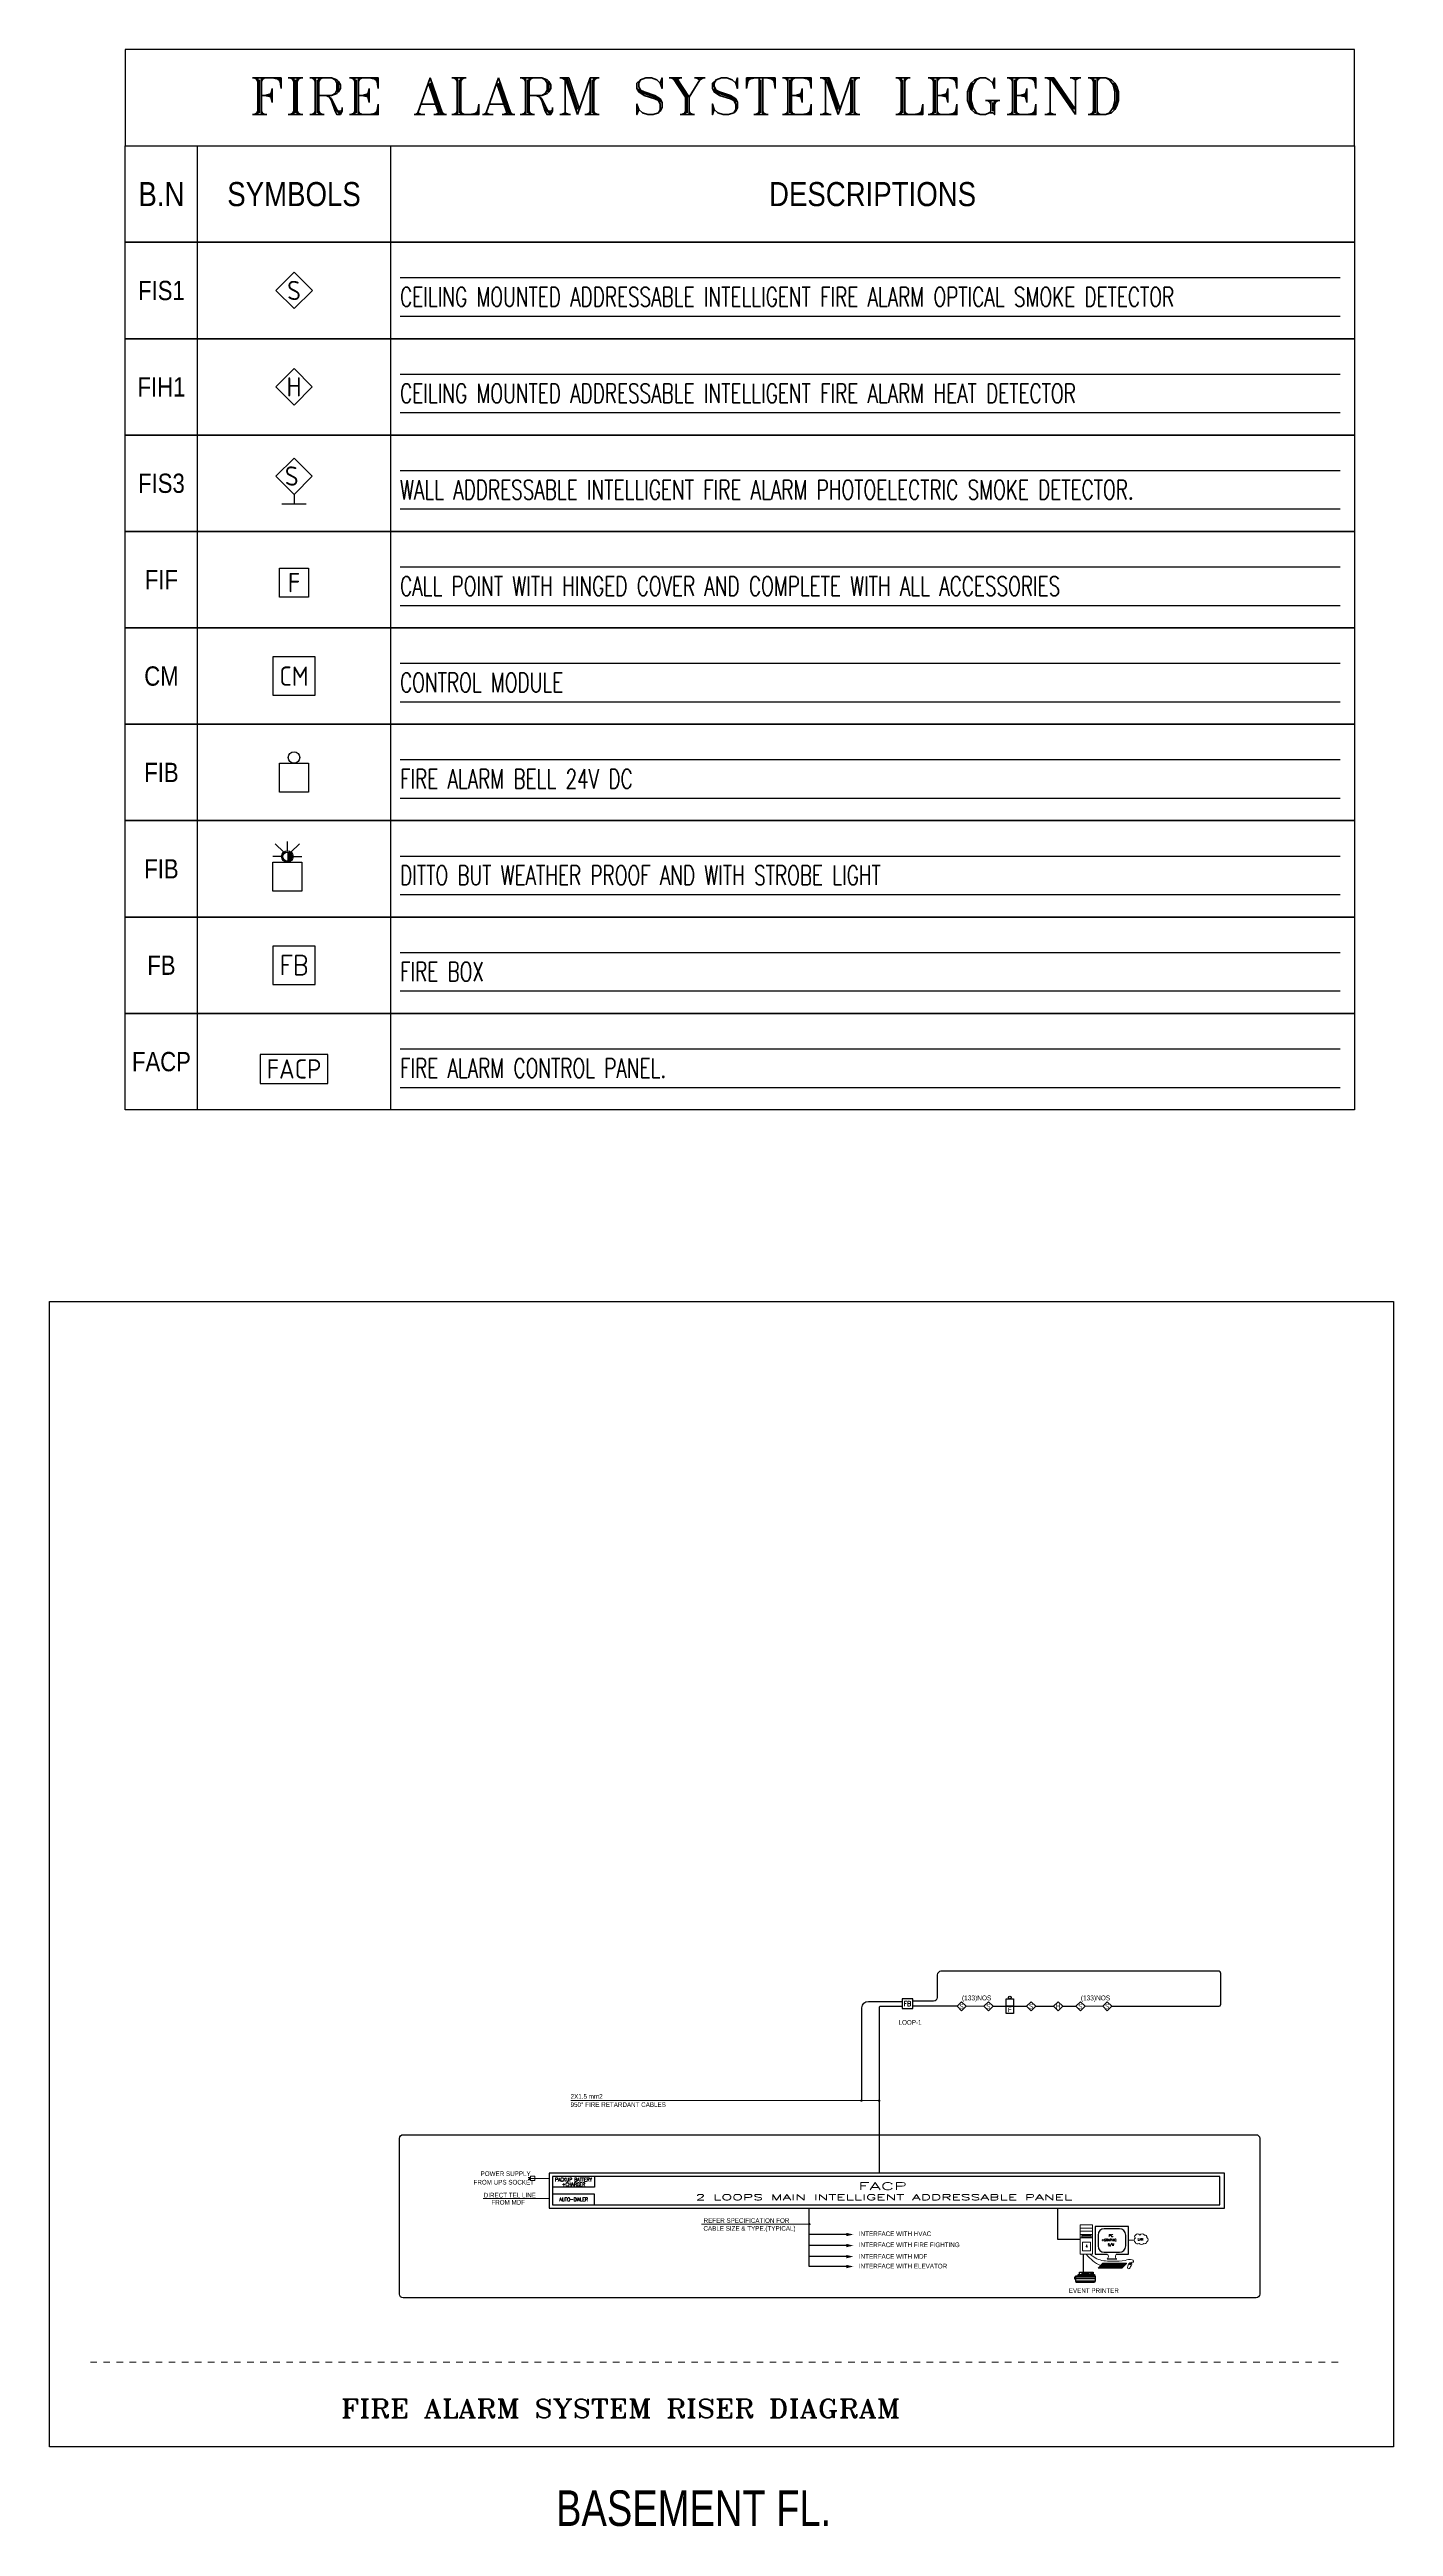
# Model space of a CAD drawing. Extents: x -3404 to 3497, y 0 to 399.
# Drawn here: x 221.15 to 241.72, y 339.12 to 377.05 of the extents above; entities that cross this region are included whole.
import ezdxf
from ezdxf import colors
from ezdxf.entities.mleader import LeaderData, LeaderLine
from ezdxf.enums import TextEntityAlignment as Align
from ezdxf.math import Vec2, Vec3

# ---------------------------------------------------------------- set-up
doc = ezdxf.new("R2010")
doc.units = 0
doc.header["$LTSCALE"] = 0.15
doc.linetypes.add('HIDDEN', pattern=[0.375, 0.25, -0.125])
doc.layers.get('0').update_dxf_attribs({"color": 252})
doc.layers.get('Defpoints').update_dxf_attribs({"color": 252})
for name, color, linetype in [('0 DD', 252, 'Continuous'), ('00-BT-FAS-TEXT', 2, 'Continuous'), ('BOX', 252, 'Continuous'), ('E-ASIGN', 151, 'Continuous'), ('E-C-FIRE', 3, 'Continuous'), ('E-LOW-C', 3, 'Continuous'), ('E-SCR', 3, 'Continuous'), ('E-SP', 3, 'Continuous'), ('E-W-FIRE', 3, 'Continuous'), ('ELEC', 10, 'Continuous'), ('LC ROUTING', 3, 'Continuous'), ('Level 19', 3, 'Continuous'), ('Level 7', 40, 'Continuous')]:
    doc.layers.add(name, color=color, linetype=linetype)
for name, color, linetype, lineweight in [('E-TEXT', 7, 'Continuous', 0), ('FLOOR', 151, 'Continuous', 9), ('FURNITURE', 3, 'Continuous', 18), ('LI-TX-CIRCUIT', 3, 'Continuous', 18), ('WIRE', 3, 'Continuous', 18)]:
    doc.layers.add(name, color=color, linetype=linetype, lineweight=lineweight)
doc.styles.add('E-isocp', font='isocp.shx')
doc.styles.add('E80', font='simplex.shx', dxfattribs={"height": 200})
doc.styles.add('ELEC', font='romans.shx')
doc.styles.add('ELEC-TECH', font='techl___.ttf')
doc.styles.add('F', font='complex.shx')
doc.styles.add('moha', font='romant.shx')
doc.styles.add('Style-giffels3', font='giffels3.shx')

# ---------------------------------------------------------------- blocks, each defined once
blk = doc.blocks.new('FIRE WORKSTATION')
at = {"layer": 'ELEC', "color": 4}
for p, q in [((3534, 957), (1099, 957)), ((1099, 957), (1099, -1060)), ((3534, -1060), (3534, 957)), ((1099, -1060), (1972, -1060)), ((2671, -1443), (1963, -1443)), ((2662, -1060), (3534, -1060))]:
    blk.add_line(p, q, dxfattribs=at)
at = {"layer": 'ELEC', "color": 3}
for p, q in [((1301, 331), (1301, -470)), ((2870, 794), (1764, 794)), ((3333, -470), (3333, 331)), ((1764, -933), (2870, -933))]:
    blk.add_line(p, q, dxfattribs=at)
for centre, start, end in [((1764, 331), 90, 180), ((2870, 331), 0, 90), ((1764, -470), 180, 270), ((2870, -470), 270, 0)]:
    blk.add_arc(centre, 463, start, end, dxfattribs=at)
at = {"layer": 'FURNITURE', "color": 43}
for p, q in [((1311, -2088), (1658, -1740)), ((1658, -1740), (3387, -1740)), ((3040, -2088), (3387, -1740)), ((3040, -2104), (3387, -1756)), ((3387, -1740), (3387, -1756)), ((1311, -2088), (3040, -2088)), ((1311, -2088), (1311, -2104)), ((1311, -2088), (1311, -2104)), ((1311, -2104), (3040, -2104)), ((3040, -2088), (3040, -2104))]:
    blk.add_line(p, q, dxfattribs=at)
at = {"layer": 'FURNITURE', "color": 8}
for p, q in [((1640, -1789), (1656, -1773)), ((1640, -1789), (1700, -1789)), ((1656, -1773), (1716, -1773)), ((1699, -1789), (1716, -1773)), ((1713, -1789), (1730, -1773)), ((1713, -1789), (1773, -1789)), ((1730, -1773), (1790, -1773)), ((1773, -1789), (1790, -1773)), ((1792, -1789), (1809, -1773)), ((1792, -1789), (1852, -1789)), ((1809, -1773), (1868, -1773)), ((1852, -1789), (1868, -1773)), ((1865, -1789), (1882, -1773)), ((1865, -1789), (1925, -1789)), ((1882, -1773), (1942, -1773)), ((1925, -1789), (1942, -1773)), ((1939, -1790), (1956, -1773)), ((1939, -1790), (1999, -1789)), ((1956, -1773), (2015, -1773)), ((1999, -1790), (2015, -1773)), ((2017, -1790), (2034, -1773)), ((2017, -1790), (2077, -1789)), ((2034, -1773), (2094, -1773)), ((2077, -1790), (2094, -1773)), ((2091, -1790), (2108, -1773)), ((2091, -1790), (2151, -1789)), ((2108, -1773), (2168, -1773)), ((2151, -1790), (2168, -1773)), ((2167, -1790), (2184, -1773)), ((2167, -1790), (2227, -1789)), ((2184, -1773), (2244, -1773)), ((2227, -1790), (2244, -1773)), ((2246, -1790), (2262, -1773)), ((2246, -1790), (2306, -1789)), ((2262, -1773), (2322, -1773)), ((2305, -1790), (2322, -1773)), ((2319, -1790), (2336, -1773)), ((2319, -1790), (2379, -1789)), ((2336, -1773), (2396, -1773)), ((2379, -1790), (2396, -1773)), ((2397, -1790), (2414, -1773)), ((2397, -1790), (2457, -1789)), ((2414, -1773), (2474, -1773)), ((2457, -1790), (2474, -1773)), ((2471, -1790), (2488, -1773)), ((2471, -1790), (2531, -1789)), ((2488, -1773), (2547, -1773)), ((2531, -1790), (2547, -1773)), ((2549, -1790), (2566, -1773)), ((2549, -1790), (2609, -1789)), ((2566, -1773), (2625, -1773)), ((2609, -1790), (2625, -1773)), ((2625, -1790), (2642, -1773)), ((2625, -1790), (2685, -1789)), ((2642, -1773), (2702, -1773)), ((2685, -1790), (2702, -1773)), ((2698, -1790), (2715, -1773)), ((2698, -1790), (2758, -1789)), ((2715, -1773), (2775, -1773)), ((2758, -1790), (2775, -1773)), ((2782, -1790), (2799, -1773)), ((2782, -1790), (2842, -1789)), ((2799, -1773), (2859, -1773)), ((2842, -1790), (2859, -1773)), ((2856, -1790), (2872, -1773)), ((2856, -1790), (2916, -1789)), ((2872, -1773), (2932, -1773)), ((2916, -1790), (2932, -1773)), ((2932, -1790), (2949, -1773)), ((2932, -1790), (2992, -1789)), ((2949, -1773), (3009, -1773)), ((2992, -1790), (3009, -1773)), ((3006, -1790), (3023, -1773)), ((3006, -1790), (3066, -1789)), ((3023, -1773), (3083, -1773)), ((3066, -1790), (3083, -1773)), ((3084, -1790), (3101, -1773)), ((3084, -1790), (3144, -1789)), ((3101, -1773), (3160, -1773)), ((3144, -1790), (3160, -1773)), ((3161, -1790), (3177, -1773)), ((3161, -1790), (3220, -1789)), ((3177, -1773), (3237, -1773)), ((3220, -1790), (3237, -1773)), ((3233, -1790), (3250, -1773)), ((3233, -1790), (3293, -1789)), ((3250, -1773), (3310, -1773)), ((3293, -1790), (3310, -1773)), ((1387, -2056), (1404, -2040)), ((1387, -2056), (1447, -2056)), ((1404, -2040), (1464, -2040)), ((1439, -1992), (1456, -1976)), ((1439, -1992), (1499, -1992)), ((1447, -2056), (1464, -2040)), ((1456, -1976), (1516, -1976)), ((1461, -2056), (1478, -2040)), ((1461, -2056), (1521, -2056)), ((1478, -2040), (1538, -2040)), ((1493, -1936), (1510, -1920)), ((1493, -1936), (1553, -1936)), ((1499, -1992), (1516, -1976)), ((1510, -1920), (1570, -1920)), ((1513, -1992), (1529, -1976)), ((1513, -1992), (1573, -1992)), ((1521, -2056), (1538, -2040)), ((1529, -1976), (1589, -1976)), ((1538, -2056), (1554, -2040)), ((1538, -2056), (1598, -2056)), ((1553, -1936), (1570, -1920)), ((1554, -1875), (1571, -1858)), ((1554, -1875), (1614, -1875)), ((1554, -2040), (1614, -2040)), ((1567, -1936), (1583, -1920)), ((1567, -1936), (1627, -1936)), ((1571, -1858), (1631, -1858)), ((1573, -1992), (1589, -1976)), ((1577, -1821), (3306, -1821)), ((1583, -1920), (1643, -1920)), ((1591, -1992), (1608, -1976)), ((1591, -1992), (1651, -1992)), ((1597, -2056), (1614, -2040)), ((1608, -1976), (1668, -1976)), ((1611, -2056), (1628, -2040)), ((1611, -2056), (1671, -2056)), ((1614, -1875), (1631, -1858)), ((1627, -1936), (1643, -1920)), ((1628, -1875), (1645, -1858)), ((1628, -1875), (1688, -1875)), ((1628, -2040), (1688, -2040)), ((1645, -1858), (1705, -1858)), ((1645, -1936), (1662, -1920)), ((1645, -1936), (1705, -1936)), ((1651, -1992), (1668, -1976)), ((1662, -1920), (1722, -1920)), ((1665, -1992), (1682, -1976)), ((1665, -1992), (1725, -1992)), ((1671, -2056), (1688, -2040)), ((1682, -1976), (1741, -1976)), ((1688, -1875), (1705, -1858)), ((1689, -2056), (1706, -2040)), ((1689, -2056), (1749, -2056)), ((1705, -1936), (1722, -1920)), ((1706, -2040), (1766, -2040)), ((1707, -1875), (1723, -1858)), ((1707, -1875), (1767, -1875)), ((1719, -1936), (1736, -1920)), ((1719, -1936), (1779, -1936)), ((1723, -1858), (1783, -1858)), ((1725, -1992), (1741, -1976)), ((1736, -1920), (1795, -1920)), ((1742, -1992), (1758, -1976)), ((1742, -1992), (1801, -1992)), ((1749, -2056), (1766, -2040)), ((1758, -1976), (1818, -1976)), ((1766, -1875), (1783, -1858)), ((1766, -2056), (1783, -2040)), ((1766, -2056), (1826, -2056)), ((1779, -1936), (1795, -1920)), ((1780, -1875), (1797, -1858)), ((1780, -1875), (1840, -1875)), ((1783, -2040), (1842, -2040)), ((1796, -1936), (1812, -1920)), ((1796, -1936), (1855, -1936)), ((1797, -1858), (1857, -1858)), ((1801, -1992), (1818, -1976)), ((1812, -1920), (1872, -1920)), ((1815, -1992), (1832, -1976)), ((1815, -1992), (1875, -1992)), ((1826, -2056), (1842, -2040)), ((1832, -1976), (1892, -1976)), ((1832, -2057), (1848, -2041)), ((1832, -2057), (2501, -2057)), ((1840, -1875), (1857, -1858)), ((1848, -2041), (2517, -2041)), ((1855, -1936), (1872, -1920)), ((1857, -1875), (1874, -1858)), ((1857, -1875), (1917, -1875)), ((1869, -1936), (1886, -1920)), ((1869, -1936), (1929, -1936)), ((1874, -1858), (1933, -1858)), ((1875, -1992), (1892, -1976)), ((1886, -1920), (1946, -1920)), ((1893, -1992), (1910, -1976)), ((1893, -1992), (1953, -1992)), ((1910, -1976), (1970, -1976)), ((1917, -1875), (1933, -1858)), ((1929, -1936), (1946, -1920)), ((1935, -1875), (1952, -1858)), ((1935, -1875), (1995, -1875)), ((1943, -1936), (1959, -1920)), ((1943, -1936), (2003, -1936)), ((1952, -1858), (2012, -1858)), ((1953, -1992), (1970, -1976)), ((1959, -1920), (2019, -1920)), ((1970, -1992), (1986, -1976)), ((1970, -1992), (2030, -1992)), ((1986, -1976), (2046, -1976)), ((1995, -1875), (2012, -1858)), ((2002, -1936), (2019, -1920)), ((2009, -1875), (2026, -1858)), ((2009, -1875), (2069, -1875)), ((2019, -1936), (2036, -1920)), ((2019, -1936), (2079, -1936)), ((2026, -1858), (2085, -1858)), ((2030, -1992), (2046, -1976)), ((2036, -1920), (2096, -1920)), ((2043, -1992), (2060, -1976)), ((2043, -1992), (2103, -1992)), ((2060, -1976), (2120, -1976)), ((2069, -1875), (2085, -1858)), ((2079, -1936), (2096, -1920)), ((2086, -1875), (2102, -1858)), ((2086, -1875), (2146, -1875)), ((2093, -1936), (2110, -1920)), ((2093, -1936), (2153, -1936)), ((2102, -1858), (2162, -1858)), ((2103, -1992), (2120, -1976)), ((2110, -1920), (2169, -1920)), ((2121, -1992), (2138, -1976)), ((2121, -1992), (2181, -1992)), ((2138, -1976), (2198, -1976)), ((2145, -1875), (2162, -1858)), ((2153, -1936), (2169, -1920)), ((2164, -1875), (2180, -1858)), ((2164, -1875), (2223, -1875)), ((2171, -1936), (2188, -1920)), ((2171, -1936), (2231, -1936)), ((2180, -1858), (2240, -1858)), ((2181, -1992), (2198, -1976)), ((2188, -1920), (2247, -1920)), ((2198, -1992), (2215, -1976)), ((2198, -1992), (2258, -1992)), ((2215, -1976), (2274, -1976)), ((2223, -1875), (2240, -1858)), ((2231, -1936), (2247, -1920)), ((2237, -1875), (2254, -1858)), ((2237, -1875), (2297, -1875)), ((2247, -1936), (2264, -1920)), ((2247, -1936), (2307, -1936)), ((2254, -1858), (2314, -1858)), ((2258, -1992), (2274, -1976)), ((2264, -1920), (2324, -1920)), ((2272, -1992), (2288, -1976)), ((2272, -1992), (2331, -1992)), ((2288, -1976), (2348, -1976)), ((2297, -1875), (2314, -1858)), ((2307, -1936), (2324, -1920)), ((2314, -1875), (2330, -1858)), ((2314, -1875), (2374, -1875)), ((2321, -1936), (2338, -1920)), ((2321, -1936), (2381, -1936)), ((2330, -1858), (2390, -1858)), ((2331, -1992), (2348, -1976)), ((2338, -1920), (2398, -1920)), ((2349, -1992), (2366, -1976)), ((2349, -1992), (2409, -1992)), ((2366, -1976), (2426, -1976)), ((2374, -1875), (2390, -1858)), ((2381, -1936), (2398, -1920)), ((2386, -1875), (2402, -1858)), ((2386, -1875), (2446, -1875)), ((2402, -1858), (2462, -1858)), ((2402, -1936), (2419, -1920)), ((2402, -1936), (2462, -1936)), ((2409, -1992), (2426, -1976)), ((2419, -1920), (2479, -1920)), ((2425, -1993), (2442, -1976)), ((2425, -1993), (2485, -1992)), ((2442, -1976), (2501, -1976)), ((2446, -1875), (2462, -1858)), ((2462, -1936), (2479, -1920)), ((2464, -1875), (2480, -1858)), ((2464, -1875), (2524, -1875)), ((2479, -1936), (2496, -1920)), ((2479, -1936), (2539, -1936)), ((2480, -1858), (2540, -1858)), ((2485, -1993), (2501, -1976)), ((2496, -1920), (2555, -1920)), ((2498, -1993), (2514, -1976)), ((2498, -1993), (2557, -1992)), ((2501, -2057), (2517, -2041)), ((2514, -1976), (2574, -1976)), ((2516, -2056), (2533, -2040)), ((2516, -2056), (2576, -2056)), ((2524, -1875), (2540, -1858)), ((2533, -2040), (2593, -2040)), ((2539, -1936), (2555, -1920)), ((2540, -1875), (2557, -1858)), ((2540, -1875), (2600, -1875)), ((2551, -1936), (2568, -1920)), ((2551, -1936), (2611, -1936)), ((2557, -1858), (2617, -1858)), ((2557, -1993), (2574, -1976)), ((2568, -1920), (2628, -1920)), ((2576, -2056), (2593, -2040)), ((2581, -1992), (2597, -1975)), ((2581, -1992), (2641, -1992)), ((2590, -2056), (2606, -2040)), ((2590, -2056), (2650, -2056)), ((2597, -1975), (2657, -1975)), ((2600, -1875), (2617, -1858)), ((2606, -2040), (2666, -2040)), ((2611, -1936), (2628, -1920)), ((2613, -1875), (2630, -1858)), ((2613, -1875), (2673, -1875)), ((2630, -1858), (2689, -1858)), ((2636, -1936), (2652, -1920)), ((2636, -1936), (2696, -1936)), ((2640, -1992), (2657, -1975)), ((2649, -2056), (2666, -2040)), ((2652, -1920), (2712, -1920)), ((2654, -1992), (2671, -1975)), ((2654, -1992), (2714, -1992)), ((2666, -2056), (2683, -2040)), ((2666, -2056), (2726, -2056)), ((2671, -1975), (2731, -1975)), ((2673, -1875), (2689, -1858)), ((2683, -2040), (2743, -2040)), ((2695, -1936), (2712, -1920)), ((2697, -1875), (2714, -1858)), ((2697, -1875), (2757, -1875)), ((2709, -1936), (2726, -1920)), ((2709, -1936), (2769, -1936)), ((2714, -1858), (2774, -1858)), ((2714, -1992), (2731, -1975)), ((2726, -1920), (2786, -1920)), ((2726, -2056), (2743, -2040)), ((2731, -1992), (2748, -1975)), ((2731, -1992), (2791, -1992)), ((2740, -2056), (2757, -2040)), ((2740, -2056), (2800, -2056)), ((2748, -1975), (2807, -1975)), ((2757, -1875), (2774, -1858)), ((2757, -2040), (2816, -2040)), ((2769, -1936), (2786, -1920)), ((2771, -1875), (2787, -1858)), ((2771, -1875), (2831, -1875)), ((2786, -1936), (2803, -1920)), ((2786, -1936), (2846, -1936)), ((2787, -1858), (2847, -1858)), ((2791, -1992), (2807, -1975)), ((2800, -2056), (2816, -2040)), ((2803, -1920), (2862, -1920)), ((2804, -1992), (2821, -1975)), ((2804, -1992), (2864, -1992)), ((2818, -2056), (2835, -2040)), ((2818, -2056), (2878, -2056)), ((2821, -1975), (2881, -1975)), ((2830, -1875), (2847, -1858)), ((2835, -2040), (2894, -2040)), ((2846, -1936), (2862, -1920)), ((2847, -1875), (2864, -1858)), ((2847, -1875), (2907, -1875)), ((2859, -1936), (2876, -1920)), ((2859, -1936), (2919, -1936)), ((2864, -1858), (2924, -1858)), ((2864, -1992), (2881, -1975)), ((2876, -1920), (2936, -1920)), ((2878, -2056), (2894, -2040)), ((2882, -1992), (2899, -1975)), ((2882, -1992), (2942, -1992)), ((2894, -2056), (2911, -2040)), ((2894, -2056), (2954, -2056)), ((2899, -1975), (2959, -1975)), ((2907, -1875), (2924, -1858)), ((2911, -2040), (2971, -2040)), ((2919, -1936), (2936, -1920)), ((2921, -1875), (2938, -1858)), ((2921, -1875), (2981, -1875)), ((2937, -1936), (2954, -1920)), ((2937, -1936), (2997, -1936)), ((2938, -1858), (2997, -1858)), ((2942, -1992), (2959, -1975)), ((2954, -1920), (3014, -1920)), ((2954, -2056), (2971, -2040)), ((2959, -1992), (2976, -1975)), ((2959, -1992), (3019, -1992)), ((2967, -2056), (2984, -2040)), ((2967, -2056), (3027, -2056)), ((2976, -1975), (3036, -1975)), ((2981, -1875), (2997, -1858)), ((2984, -2040), (3044, -2040)), ((2997, -1936), (3014, -1920)), ((2999, -1875), (3016, -1858)), ((2999, -1875), (3059, -1875)), ((3014, -1936), (3031, -1920)), ((3014, -1936), (3074, -1936)), ((3016, -1858), (3075, -1858)), ((3019, -1992), (3036, -1975)), ((3027, -2056), (3044, -2040)), ((3031, -1920), (3091, -1920)), ((3032, -1992), (3048, -1975)), ((3032, -1992), (3091, -1992)), ((3048, -1975), (3108, -1975)), ((3059, -1875), (3075, -1858)), ((3074, -1936), (3091, -1920)), ((3075, -1875), (3092, -1858)), ((3075, -1875), (3135, -1875)), ((3087, -1936), (3103, -1920)), ((3087, -1936), (3147, -1936)), ((3091, -1992), (3108, -1975)), ((3092, -1858), (3152, -1858)), ((3103, -1920), (3163, -1920)), ((3135, -1875), (3152, -1858)), ((3146, -1936), (3163, -1920)), ((3148, -1875), (3165, -1858)), ((3148, -1875), (3208, -1875)), ((3165, -1858), (3225, -1858)), ((3208, -1875), (3225, -1858))]:
    blk.add_line(p, q, dxfattribs=at)
at = {"layer": 'WIRE', "color": 43, "ltscale": 0.5}
for p, q in [((887, 844), (0, 844)), ((887, 605), (0, 605)), ((887, 366), (0, 366)), ((887, 127), (0, 127)), ((116, 292), (811, 292)), ((116, 161), (116, 292)), ((811, 196), (116, 196)), ((811, 161), (116, 161)), ((811, 292), (811, 161))]:
    blk.add_line(p, q, dxfattribs=at)
at = {"layer": 'WIRE'}
blk.add_line((3534, -51), (3950, -51), dxfattribs=at)
at = {"layer": 'WIRE', "color": 3, "ltscale": 0.5}
for p, q in [((3552, -1791), (3637, -1827)), ((3660, -1807), (3646, -1831)), ((3710, -1717), (3693, -1749)), ((3655, -1835), (3756, -1878))]:
    blk.add_line(p, q, dxfattribs=at)
at = {"layer": 'WIRE', "color": 1, "ltscale": 0.5}
for p, q in [((3672, -1802), (3657, -1793)), ((3671, -1804), (3657, -1796)), ((3668, -1805), (3657, -1799)), ((3673, -1800), (3659, -1792)), ((3674, -1798), (3660, -1790)), ((3675, -1795), (3662, -1788)), ((3676, -1793), (3663, -1786)), ((3677, -1791), (3664, -1784)), ((3678, -1789), (3666, -1782)), ((3679, -1787), (3667, -1780)), ((3681, -1785), (3668, -1778)), ((3682, -1783), (3669, -1776)), ((3683, -1781), (3671, -1773)), ((3684, -1779), (3672, -1771)), ((3685, -1776), (3673, -1769)), ((3687, -1774), (3674, -1767)), ((3688, -1773), (3675, -1765)), ((3689, -1771), (3676, -1763)), ((3691, -1769), (3677, -1761)), ((3692, -1767), (3678, -1759)), ((3693, -1765), (3679, -1756)), ((3695, -1763), (3680, -1754)), ((3696, -1760), (3682, -1752)), ((3695, -1757), (3685, -1751))]:
    blk.add_line(p, q, dxfattribs=at)
at = {"layer": 'WIRE', "color": 3, "ltscale": 0.5}
blk.add_lwpolyline([(0, 1083), (887, 1083), (887, -1083), (0, -1083)], close=True, dxfattribs=at)
at = {"layer": 'WIRE', "color": 43, "ltscale": 0.5}
for points in [[(723, 185), (792, 185), (792, 171), (723, 171)], [(161, -194), (761, -194), (761, -817), (161, -817)]]:
    blk.add_lwpolyline(points, close=True, dxfattribs=at)
at = {"layer": 'WIRE'}
blk.add_lwpolyline([(4038, 326, -0.5205671), (4376, 326, -0.5205671), (4713, 326, -0.5205671), (4883, 159, -0.5205671), (4883, -179, -0.5205671), (4650, -283, -0.5205671), (4313, -283, -0.5205671), (4038, -220, -0.5205671), (4038, 117, -0.5205671)], format="xyb", close=True, dxfattribs=at)
at = {"layer": 'WIRE', "color": 43, "ltscale": 0.5}
for centre, radius in [((472, -518), 39.1), ((472, -416), 20.6)]:
    blk.add_circle(centre, radius, dxfattribs=at)
at = {"layer": 'WIRE', "color": 3, "ltscale": 0.5}
for centre, radius, start, end in [((2897, 923), 3170, 219.27148, 243.52412), ((3812, -1856), 168, 140.60343, 159.78203), ((3664, -1799), 9.73, 175.16265, 304.46712), ((3540, -1700), 168, 320.49145, 339.67005), ((3688, -1758), 9.73, 355.80636, 125.11083), ((3646, -1831), 9.75, 155.18515, 338.36031)]:
    blk.add_arc(centre, radius, start, end, dxfattribs=at)
at = {"layer": 'WIRE', "color": 4}
for centre, start, end in [((1809, -1248), 308.29007, 49.04184), ((2825, -1248), 130.95816, 231.70993)]:
    blk.add_arc(centre, 249, start, end, dxfattribs=at)
at = {"layer": 'WIRE', "color": 2, "ltscale": 0.5}
for centre, radius, start, end in [((3519, -1688), 174, 322.22626, 338.04722), ((3666, -1795), 9.73, 175.16265, 304.46712), ((3833, -1868), 174, 142.22626, 158.04722), ((3686, -1761), 9.73, 355.80636, 125.11083)]:
    blk.add_arc(centre, radius, start, end, dxfattribs=at)
at = {"layer": 'WIRE', "color": 3, "ltscale": 0.5}
blk.add_spline([(3710, -1717), (3732, -1684), (3821, -1648), (3879, -1667), (3914, -1581), (3808, -1491), (3297, -1524), (2389, -1589), (1338, -1456), (877, -1200), (731, -1083)], degree=3, dxfattribs=at)
at = {"layer": 'WIRE', "color": 4, "ltscale": 0.5}
blk.add_spline([(3543, -1808), (3615, -1715), (3761, -1752), (3784, -1789), (3688, -1975), (3611, -2122), (3499, -2119), (3481, -1960), (3544, -1809)], degree=3, dxfattribs=at)
at = {"color": 3, "style": 'F'}
for s, height, p in [('+GRAPHIC', 162.8, (1559, -119)), ('PC', 180.9, (2090, 202)), ('S/W', 162.8, (2025, -457))]:
    blk.add_text(s, height=height, dxfattribs=at).set_placement(p)
at = {"layer": 'LI-TX-CIRCUIT', "style": 'E80'}
blk.add_text('LAN', height=170, dxfattribs=at).set_placement((4208, -66))
blk = doc.blocks.new('ET21')
at = {"layer": 'Level 19', "color": 3, "linetype": 'Continuous', "lineweight": 30}
for p, q in [((2.67, 4), (2.67, -4.01)), ((63.93, 6.64), (10.65, 6.64)), ((17.31, 10.66), (17.31, 4)), ((45.3, 14.65), (21.3, 14.65)), ((25.32, 10.66), (25.32, 4)), ((37.29, 11.98), (30.63, 11.98)), ((33.3, 10.66), (33.3, 4)), ((58.62, 17.32), (35.97, 17.32)), ((58.62, 11.98), (41.28, 11.98)), ((41.28, 10.66), (41.28, 4)), ((58.62, 14.65), (50.61, 14.65)), ((50.61, 10.66), (50.61, 4)), ((58.62, 10.66), (58.62, 4)), ((66.6, -2.66), (2.67, -2.66)), ((66.6, -10.67), (2.67, -10.67))]:
    blk.add_line(p, q, dxfattribs=at)
at = {"layer": 'Level 19', "color": 3, "linetype": 'Continuous', "flags": 128}
for points in [[(59.94, 11.98), (63.93, 11.98), (63.93, 6.64), (66.6, 6.64), (66.6, -10.67), (63.93, -14.66), (3.99, -14.66), (2.67, -10.67), (2.67, -4.01), (0, -4.01), (0, 4), (2.67, 4), (2.67, 6.64), (10.65, 6.64), (10.65, 11.98), (14.64, 11.98)], [(63.93, 6.64), (63.93, 2.65), (7.98, 2.65), (7.98, 6.64)]]:
    blk.add_lwpolyline(points, dxfattribs=at)
for points in [[(62.61, 4), (12, 4), (12, 10.66), (62.61, 10.66), (62.61, 4)], [(59.94, 10.66), (14.64, 10.66), (14.64, 18.64), (59.94, 18.64), (59.94, 10.66)]]:
    blk.add_lwpolyline(points, close=True, dxfattribs=at)
blk = doc.blocks.new('FIRE BOX')
at = {"layer": 'E-W-FIRE'}
blk.add_lwpolyline([(219, 399), (-219, 399), (-219, 0), (219, 0)], close=True, dxfattribs=at)
at = {"layer": 'E-W-FIRE', "color": 43, "style": 'ELEC', "width": 0.9, "flags": 12}
blk.add_attdef('FB', text='', height=200, dxfattribs=at).set_placement((0, 199), align=Align.MIDDLE_CENTER)
blk = doc.blocks.new('A')
at = {"layer": 'E-TEXT', "color": 1, "ltscale": 4}
for points in [[(-1.01, 0, 0, 0.07, 0), (-0.8, 0, 0.07, 0.07, 0)], [(1.01, 0, 0, 0.07, 0), (0.8, 0, 0.07, 0.07, 0)]]:
    blk.add_lwpolyline(points, format="xyseb", dxfattribs=at)
blk.add_lwpolyline([(1.01, 0), (-1.01, 0)], dxfattribs=at)
blk = doc.blocks.new('FIS1')
blk.add_lwpolyline([(-187, 1), (1, 190), (190, 1), (1, -187)], close=True)
at = {"color": 43, "style": 'E-isocp'}
blk.add_text('S', height=200, dxfattribs=at).set_placement((0, 0), align=Align.MIDDLE_CENTER)
blk = doc.blocks.new('FIF')
blk.add_lwpolyline([(-150, 300), (150, 300), (150, 0), (-150, 0)], close=True)
at = {"color": 43, "style": 'E-isocp'}
blk.add_text('F', height=200, dxfattribs=at).set_placement((0, 150), align=Align.MIDDLE_CENTER)
blk = doc.blocks.new('FIB')
blk.add_lwpolyline([(-150, 300), (150, 300), (150, 0), (-150, 0)], close=True)
blk.add_circle((0, 359), 59.3)
blk = doc.blocks.new('FIH1')
blk.add_lwpolyline([(-189, 0), (0, 189), (189, 0), (0, -189)], close=True)
at = {"color": 43, "style": 'E-isocp'}
blk.add_text('H', height=200, dxfattribs=at).set_placement((0, 0), align=Align.MIDDLE_CENTER)
blk = doc.blocks.new('TAG')
at = {"layer": 'E-ASIGN'}
blk.add_lwpolyline([(0, 1000), (12750, 1000), (12750, 0), (0, 0)], close=True, dxfattribs=at)
for points in [[(750, 0), (750, 1000)], [(750, 1000), (2750, 1000), (2750, 0)]]:
    blk.add_lwpolyline(points, dxfattribs=at)
at = {"layer": 'E-TEXT', "style": 'ELEC-TECH'}
for s, p in [('B.N', (375, 500)), ('SYMBOLS', (1750, 500)), ('DESCRIPTIONS', (7750, 500))]:
    blk.add_text(s, height=250, dxfattribs=at).set_placement(p, align=Align.MIDDLE_CENTER)
blk = doc.blocks.new('TABLE')
at = {"layer": 'Defpoints', "color": 250}
for points in [[(2850, -367), (12600, -367)], [(2850, -767), (12600, -767)]]:
    blk.add_lwpolyline(points, dxfattribs=at)
at = {"layer": 'E-ASIGN'}
blk.add_lwpolyline([(0, 0), (12750, 0), (12750, -1000), (0, -1000)], close=True, dxfattribs=at)
for points in [[(750, -1000), (750, 0)], [(750, 0), (2750, 0), (2750, -1000)]]:
    blk.add_lwpolyline(points, dxfattribs=at)
at = {"layer": 'E-TEXT', "style": 'ELEC', "width": 0.7, "flags": 12}
for tag, p in [('DESCRIBTIONS1', (2850, -367)), ('DESCRIBTIONS2', (2850, -767))]:
    blk.add_attdef(tag, p, '', height=200, dxfattribs=at)
at = {"layer": 'E-TEXT', "style": 'ELEC-TECH', "flags": 12}
blk.add_attdef('FIX', text='', height=200, dxfattribs=at).set_placement((375, -500), align=Align.MIDDLE_CENTER)
blk = doc.blocks.new('CM')
for p, q in [((219, 399), (-219, 399)), ((-219, 399), (-219, 0)), ((219, 0), (219, 399)), ((-219, 0), (219, 0))]:
    blk.add_line(p, q)
at = {"color": 43, "style": 'E-isocp'}
blk.add_text('CM', height=200, dxfattribs=at).set_placement((0, 199), align=Align.MIDDLE_CENTER)
blk = doc.blocks.new('FIS3')
for p, q in [((125, 0), (-125, 0)), ((0, 100), (0, 0))]:
    blk.add_line(p, q)
blk.add_lwpolyline([(-189, 289), (0, 477), (189, 289), (0, 100)], close=True)
at = {"color": 43, "style": 'E-isocp'}
blk.add_text('S', height=200, dxfattribs=at).set_placement((-95, 191))
blk = doc.blocks.new('FACP')
at = {"ltscale": 0.5}
blk.add_lwpolyline([(350, 0), (350, 300), (-350, 300), (-350, 0)], close=True, dxfattribs=at)
at = {"color": 43, "style": 'E-isocp'}
blk.add_text('FACP', height=200, dxfattribs=at).set_placement((0, 150), align=Align.MIDDLE_CENTER)
blk = doc.blocks.new('EVH2')
blk.add_hatch(color=1).paths.add_polyline_path([(30, 230, 0.414214), (0, 260), (0, 200, 0.414214)])
for points in [[(0, 268), (0, 331)], [(-38, 230), (-96, 230)], [(-24, 259), (-81, 314)], [(24, 259), (81, 314)], [(38, 230), (96, 230)]]:
    blk.add_lwpolyline(points)
blk.add_lwpolyline([(-96, 192), (96, 192), (96, 0), (-96, 0)], close=True)
for radius in [37.9, 29.7]:
    blk.add_circle((0, 230), radius)
blk = doc.blocks.new('NNDJDFJKG')
blk.add_lwpolyline([(-10717, 32912), (-23467, 32912), (-23467, 31912), (-10717, 31912)], close=True)
ref = blk.add_blockref('FIRE BOX', (-21717, 23212))
ref.add_attrib('FB', 'FB', dxfattribs={"layer": 'E-W-FIRE', "color": 40, "height": 200, "style": 'ELEC', "width": 0.9}).set_placement((-21717, 23412), align=Align.MIDDLE_CENTER)
at = {"layer": 'E-ASIGN'}
blk.add_blockref('TAG', (-23467, 30912), dxfattribs=at)
ref = blk.add_blockref('TABLE', (-23467, 30912), dxfattribs=at)
ref.add_attrib('N.BLOCK', 'FIS1', dxfattribs={"layer": 'E-TEXT', "height": 200, "style": 'ELEC-TECH'}).set_placement((-23092, 30412), align=Align.MIDDLE_CENTER)
ref.add_attrib('DESCRIBTIONS1', 'CEILING MOUNTED ADDRESSABLE INTELLIGENT FIRE ALARM OPTICAL SMOKE DETECTOR', (-20617, 30245), dxfattribs={"layer": 'E-TEXT', "height": 200, "style": 'ELEC', "width": 0.7})
ref = blk.add_blockref('TABLE', (-23467, 29912), dxfattribs=at)
ref.add_attrib('N.BLOCK', 'FIH1', dxfattribs={"layer": 'E-TEXT', "height": 200, "style": 'ELEC-TECH'}).set_placement((-23092, 29412), align=Align.MIDDLE_CENTER)
ref.add_attrib('DESCRIBTIONS1', 'CEILING MOUNTED ADDRESSABLE INTELLIGENT FIRE ALARM HEAT DETECTOR', (-20617, 29245), dxfattribs={"layer": 'E-TEXT', "height": 200, "style": 'ELEC', "width": 0.7})
ref = blk.add_blockref('TABLE', (-23467, 28912), dxfattribs=at)
ref.add_attrib('N.BLOCK', 'FIS3', dxfattribs={"layer": 'E-TEXT', "height": 200, "style": 'ELEC-TECH'}).set_placement((-23092, 28412), align=Align.MIDDLE_CENTER)
ref.add_attrib('DESCRIBTIONS1', 'WALL ADDRESSABLE INTELLIGENT FIRE ALARM PHOTOELECTRIC SMOKE DETECTOR.', (-20617, 28245), dxfattribs={"layer": 'E-TEXT', "height": 200, "style": 'ELEC', "width": 0.7})
ref = blk.add_blockref('TABLE', (-23467, 27912), dxfattribs=at)
ref.add_attrib('N.BLOCK', 'FIF', dxfattribs={"layer": 'E-TEXT', "height": 200, "style": 'ELEC-TECH'}).set_placement((-23092, 27412), align=Align.MIDDLE_CENTER)
ref.add_attrib('DESCRIBTIONS1', 'CALL POINT WITH HINGED COVER AND COMPLETE WITH ALL ACCESSORIES', (-20617, 27245), dxfattribs={"layer": 'E-TEXT', "height": 200, "style": 'ELEC', "width": 0.7})
ref = blk.add_blockref('TABLE', (-23467, 26912), dxfattribs=at)
ref.add_attrib('N.BLOCK', 'CM', dxfattribs={"layer": 'E-TEXT', "height": 200, "style": 'ELEC-TECH'}).set_placement((-23092, 26412), align=Align.MIDDLE_CENTER)
ref.add_attrib('DESCRIBTIONS1', 'CONTROL MODULE', (-20617, 26245), dxfattribs={"layer": 'E-TEXT', "height": 200, "style": 'ELEC', "width": 0.7})
ref = blk.add_blockref('TABLE', (-23467, 25912), dxfattribs=at)
ref.add_attrib('N.BLOCK', 'FIB', dxfattribs={"layer": 'E-TEXT', "height": 200, "style": 'ELEC-TECH'}).set_placement((-23092, 25412), align=Align.MIDDLE_CENTER)
ref.add_attrib('DESCRIBTIONS1', 'FIRE ALARM BELL 24V DC', (-20617, 25245), dxfattribs={"layer": 'E-TEXT', "height": 200, "style": 'ELEC', "width": 0.7})
ref = blk.add_blockref('TABLE', (-23467, 24912), dxfattribs=at)
ref.add_attrib('N.BLOCK', 'FIB', dxfattribs={"layer": 'E-TEXT', "height": 200, "style": 'ELEC-TECH'}).set_placement((-23092, 24412), align=Align.MIDDLE_CENTER)
ref.add_attrib('DESCRIBTIONS1', 'DITTO BUT WEATHER PROOF AND WITH STROBE LIGHT', (-20617, 24245), dxfattribs={"layer": 'E-TEXT', "height": 200, "style": 'ELEC', "width": 0.7})
ref = blk.add_blockref('TABLE', (-23467, 23912), dxfattribs=at)
ref.add_attrib('N.BLOCK', 'FB', dxfattribs={"layer": 'E-TEXT', "height": 200, "style": 'ELEC-TECH'}).set_placement((-23092, 23412), align=Align.MIDDLE_CENTER)
ref.add_attrib('DESCRIBTIONS1', 'FIRE BOX', (-20617, 23245), dxfattribs={"layer": 'E-TEXT', "height": 200, "style": 'ELEC', "width": 0.7})
ref = blk.add_blockref('TABLE', (-23467, 22912), dxfattribs=at)
ref.add_attrib('N.BLOCK', 'FACP', dxfattribs={"layer": 'E-TEXT', "height": 200, "style": 'ELEC-TECH'}).set_placement((-23092, 22412), align=Align.MIDDLE_CENTER)
ref.add_attrib('DESCRIBTIONS1', 'FIRE ALARM CONTROL PANEL.', (-20617, 22245), dxfattribs={"layer": 'E-TEXT', "height": 200, "style": 'ELEC', "width": 0.7})
at = {"layer": 'E-C-FIRE'}
for name, p in [('FIS1', (-21717, 30412)), ('FIH1', (-21717, 29412))]:
    blk.add_blockref(name, p, dxfattribs=at)
at = {"layer": 'E-LOW-C'}
blk.add_blockref('CM', (-21717, 26212), dxfattribs=at)
at = {"layer": 'E-SP', "xscale": 1.56250024549081, "yscale": 1.56250024549081, "zscale": 1.56250024549081}
blk.add_blockref('EVH2', (-21786, 24180), dxfattribs=at)
at = {"layer": 'E-W-FIRE'}
for name, p in [('FIS3', (-21717, 28196)), ('FIF', (-21717, 27231)), ('FIB', (-21717, 25208)), ('FACP', (-21717, 22186))]:
    blk.add_blockref(name, p, dxfattribs=at)
at = {"layer": 'E-TEXT', "style": 'moha', "width": 1.144403}
blk.add_text('FIRE ALARM SYSTEM LEGEND', height=380, dxfattribs=at).set_placement((-22186, 32237))

msp = doc.modelspace()

# ---------------------------------------------------------------- linework, layer by layer
at = {"layer": '0 DD', "color": 2}
msp.add_lwpolyline([(233.58571, 345.64745), (233.58571, 347.06138, -0.41421356), (233.68571, 347.16138), (234.20162, 347.16138)], format="xyb", dxfattribs=at)
at = {"layer": 'BOX', "color": 4}
for p, q in [((233.34561, 343.59088), (232.78068, 343.59088)), ((233.34561, 343.42174), (232.78068, 343.42174)), ((233.34561, 343.25261), (232.78068, 343.25261)), ((233.34561, 343.10066), (232.78068, 343.10066))]:
    msp.add_line(p, q, dxfattribs=at)
at = {"layer": 'BOX', "color": 6}
msp.add_lwpolyline([(221.1511, 357.87874), (241.72296, 357.87874), (241.72296, 340.3405), (221.1511, 340.3405)], close=True, dxfattribs=at)
at = {"layer": 'BOX', "color": 2, "flags": 128}
msp.add_lwpolyline([(239.05482, 347.62088), (234.7958, 347.62088, 0.41421356), (234.73987, 347.56495), (234.73987, 347.22043, -0.41421356), (234.68394, 347.1645), (234.36518, 347.1645)], format="xyb", dxfattribs=at)
at = {"layer": 'BOX', "color": 4, "flags": 128}
msp.add_lwpolyline([(239.07719, 347.59851), (239.07719, 347.10752)], dxfattribs=at)
at = {"layer": 'BOX', "color": 2}
msp.add_lwpolyline([(234.20162, 347.08314), (233.86274, 347.08314, 0.41421356), (233.85039, 347.0708), (233.85039, 344.53155)], format="xyb", dxfattribs=at)
for points in [[(235.04187, 347.08558), (234.36518, 347.08561)], [(235.5935, 347.08537), (235.79498, 347.08537)], [(235.90684, 347.08537), (236.10831, 347.08537)], [(236.24852, 347.08536), (236.51914, 347.08536)], [(236.65975, 347.08536), (236.86123, 347.08536)], [(237.41286, 347.08515), (238.16549, 347.08515)]]:
    msp.add_lwpolyline(points, dxfattribs=at)
at = {"layer": 'BOX', "color": 2, "flags": 128}
msp.add_lwpolyline([(238.16549, 347.08515), (239.05482, 347.08515)], dxfattribs=at)
at = {"layer": 'BOX', "color": 4}
for points in [[(232.78068, 343.10066), (232.78068, 343.99227)], [(236.92888, 343.51365), (236.58475, 343.51365), (236.58475, 343.99227)], [(236.97212, 343.28744), (236.97212, 343.01227)]]:
    msp.add_lwpolyline(points, dxfattribs=at)
for centre, start, end in [((239.05482, 347.59851), 0, 90), ((239.05482, 347.10752), 270, 0)]:
    msp.add_arc(centre, 0.02237, start, end, dxfattribs=at)
at = {"layer": 'E-SCR'}
for points in [[(228.79774, 343.99227), (239.1366, 343.99227), (239.1366, 344.53155), (228.79774, 344.53155)], [(239.06631, 344.47796), (228.85133, 344.47796), (228.85133, 344.04586), (239.06631, 344.04586)]]:
    msp.add_lwpolyline(points, close=True, dxfattribs=at)
for points in [[(229.49539, 344.47796), (229.49539, 344.31344), (228.85315, 344.31344)], [(229.49539, 344.04586), (229.49539, 344.21039), (228.85315, 344.21039)]]:
    msp.add_lwpolyline(points, dxfattribs=at)
at = {"layer": 'E-TEXT'}
msp.add_line((232.76886, 343.75132), (231.13218, 343.75132), dxfattribs=at)
at = {"layer": 'E-TEXT', "color": 1}
for points in [[(233.85039, 345.64106), (229.12816, 345.64106)], [(228.51331, 344.46513), (228.47966, 344.46513)], [(228.51331, 344.43556), (228.47966, 344.43556)], [(228.79774, 344.45034), (228.48914, 344.45034)], [(228.79774, 344.14237), (227.78791, 344.14237)]]:
    msp.add_lwpolyline(points, dxfattribs=at)
msp.add_lwpolyline([(228.57847, 344.48245), (228.51331, 344.48245), (228.51331, 344.41665), (228.57847, 344.41665)], close=True, dxfattribs=at)
at = {"layer": 'FLOOR', "color": 8, "linetype": 'HIDDEN'}
msp.add_line((221.77597, 341.63498), (240.92171, 341.63498), dxfattribs=at)
at = {"layer": 'LC ROUTING', "color": 1, "const_width": 0.01807}
for points in [[(233.57029, 345.64106, 1), (233.58836, 345.64106, 1)], [(233.84136, 345.64106, 1), (233.85943, 345.64106, 1)]]:
    msp.add_lwpolyline(points, format="xyb", close=True, dxfattribs=at)
at = {"layer": 'LC ROUTING', "color": 1}
msp.add_lwpolyline([(226.56414, 345.1191), (239.61932, 345.1191, -0.41421356), (239.67525, 345.06317), (239.67525, 342.67828, -0.41421356), (239.61932, 342.62235), (226.56414, 342.62235, -0.41421356), (226.50821, 342.67828), (226.50821, 345.06317, -0.41421356)], format="xyb", close=True, dxfattribs=at)
at = {"layer": 'Level 7', "color": 43, "linetype": 'Continuous', "lineweight": 13}
msp.add_circle((232.78068, 343.75132), 0.01182, dxfattribs=at)
at = {"layer": 'Level 7', "color": 43, "linetype": 'Continuous', "lineweight": 13, "extrusion": (0, 0, -1)}
for points in [[(-233.45676, 343.59088), (-233.34561, 343.56457), (-233.34561, 343.61718)], [(-233.45676, 343.42174), (-233.34561, 343.39543), (-233.34561, 343.44805)], [(-233.45676, 343.25261), (-233.34561, 343.2263), (-233.34561, 343.27892)], [(-233.45676, 343.10066), (-233.34561, 343.07435), (-233.34561, 343.12697)]]:
    msp.add_solid(points, dxfattribs=at)

# ---------------------------------------------------------------- block references
at = {"xscale": 0.001475990805113844, "yscale": 0.001475990805113844, "zscale": 0.001475990805113844}
msp.add_blockref('NNDJDFJKG', (256.94737, 328.47135), dxfattribs=at)
at = {"color": 2}
ref = msp.add_blockref('FIRE BOX', (234.2834, 347.05062), dxfattribs=dict(at, xscale=0.0003728508026542098, yscale=0.0003728508026542098, zscale=0.0003728508026542098))
ref.add_attrib('FB', 'FB', dxfattribs={"layer": 'E-W-FIRE', "color": 40, "height": 0.07457, "style": 'ELEC', "width": 0.9}).set_placement((234.2834, 347.12494), align=Align.MIDDLE_CENTER)
at = {"layer": 'BOX', "color": 4, "xscale": 0.0002087964495071921, "yscale": 0.0002087964495071921, "zscale": 0.0002087964495071921}
msp.add_blockref('FIRE WORKSTATION', (236.92888, 343.51365), dxfattribs=at)
at = {"layer": 'E-C-FIRE', "color": 2}
for name, p, xscale, yscale, zscale in [('FIS1', (235.11173, 347.08513), 0.000372851548187871, 0.000372851548187871, 0.000372851548187871), ('FIS1', (235.52275, 347.08492), 0.000372851548187871, 0.000372851548187871, 0.000372851548187871), ('FIS1', (236.17798, 347.08512), 0.000372851548187871, 0.000372851548187871, 0.000372851548187871), ('FIH1', (236.58944, 347.08536), 0.0003728508026542098, 0.0003728508026542098, 0.0003728508026542098), ('FIS1', (236.93109, 347.08491), 0.000372851548187871, 0.000372851548187871, 0.000372851548187871), ('FIS1', (237.34211, 347.0847), 0.000372851548187871, 0.000372851548187871, 0.000372851548187871)]:
    msp.add_blockref(name, p, dxfattribs=dict(at, xscale=xscale, yscale=yscale, zscale=zscale))
at = {"layer": 'E-TEXT', "color": 2, "xscale": 0.1330049406407494, "yscale": 0.1330049406407494, "zscale": 0.1330049406407494, "rotation": 359.9969223731831}
for p in [(235.31792, 347.08538), (237.13728, 347.08516)]:
    msp.add_blockref('A', p, dxfattribs=at)
at = {"layer": 'E-W-FIRE', "color": 2, "xscale": 0.0003728508026542098, "yscale": 0.0003728508026542098, "zscale": 0.0003728508026542098}
for name, p in [('FIB', (235.85091, 347.08537)), ('FIF', (235.85091, 346.97352))]:
    msp.add_blockref(name, p, dxfattribs=at)
at = {"layer": 'Level 19', "linetype": 'Continuous', "lineweight": 30, "xscale": 0.004697929006058825, "yscale": 0.004697929006058825, "zscale": 0.004697929006058825}
msp.add_blockref('ET21', (236.84639, 342.9247), dxfattribs=at)

# ---------------------------------------------------------------- texts
at = {"layer": 'E-TEXT', "color": 2, "linetype": 'Continuous', "lineweight": 13, "style": 'Style-giffels3', "width": 0.8}
for p in [(235.11862, 347.25104), (236.93797, 347.25082)]:
    msp.add_text('(133)NOS', height=0.07457, dxfattribs=at).set_placement(p, align=Align.TOP_LEFT)
at = {"layer": 'E-TEXT', "color": 2, "style": 'Style-giffels3', "width": 0.8}
msp.add_text('LOOP-1', height=0.071587, dxfattribs=at).set_placement((234.14769, 346.80355))
at = {"layer": 'E-TEXT', "style": 'Style-giffels3', "width": 0.8}
for s, height, p in [('950%%D FIRE RETARDANT CABLES', 0.0715875, (229.12663, 345.61531)), ('2X1.5 mm2', 0.071587, (229.12816, 345.74138)), ('CABLE SIZE & TYPE.(TYPICAL) ', 0.0715875, (231.16105, 343.72061)), ('REFER SPECIFICATION FOR', 0.0715875, (231.16259, 343.84041)), ('EVENT PRINTER', 0.0715875, (236.75362, 342.76777))]:
    msp.add_text(s, height=height, dxfattribs=at).set_placement(p, align=Align.TOP_LEFT)
at = {"layer": 'E-TEXT'}
for s, height, style, width, p in [('FROM UPS SOCKET', 0.0715875, 'Style-giffels3', 0.8, (227.64175, 344.35607)), ('POWER SUPPLY', 0.0715875, 'Style-giffels3', 0.8, (227.74966, 344.48653)), ('DIRECT TEL LINE', 0.0715875, 'Style-giffels3', 0.8, (227.79788, 344.15767)), ('FROM MDF', 0.071587, 'Style-giffels3', 0.8, (227.91428, 344.04841)), ('INTERFACE WITH HVAC', 0.0715875, 'Style-giffels3', 0.8, (233.54076, 343.56655)), ('INTERFACE WITH FIRE FIGHTING', 0.0715875, 'Style-giffels3', 0.8, (233.54076, 343.39741)), ('INTERFACE WITH MDF', 0.0715875, 'Style-giffels3', 0.8, (233.54076, 343.22019)), ('INTERFACE WITH ELEVATOR', 0.0715875, 'Style-giffels3', 0.8, (233.54076, 343.07125)), ('FIRE ALARM SYSTEM RISER DIAGRAM', 0.2833666, 'moha', 1.144403, (225.61425, 340.78435)), ('BASEMENT FL.', 0.5449823, 'Style-giffels3', 0.8, (228.9047, 339.12811, -0.00001))]:
    msp.add_text(s, height=height, dxfattribs=dict(at, style=style, width=width)).set_placement(p)
at = {"layer": 'E-TEXT', "style": 'moha'}
for s, height, width, p in [('PACKUP BATTERY', 0.0559276, 0.75, (229.17189, 344.43257)), ('AUTO-DIALER', 0.0559276, 0.75, (229.17366, 344.12904)), ('+CHARGER', 0.055928, 0.75, (229.17189, 344.35846)), ('2 LOOPS MAIN INTELLIGENT ADDRESSABLE PANEL', 0.0872471, 2, (233.92291, 344.16185)), ('FACP', 0.111855, 2, (233.90559, 344.33169))]:
    msp.add_text(s, height=height, dxfattribs=dict(at, width=width)).set_placement(p, align=Align.MIDDLE_CENTER)

# ---------------------------------------------------------------- leaders
at = {"layer": '00-BT-FAS-TEXT', "color": 3}
ml = msp.add_multileader_mtext('Standard', dxfattribs=at)
ml.set_content('{\\C2;ZONE 1 /FACP FOR DETECTORS\\PEMT ? 3/4 INCH CONDUIT\\P(2*1.5)MM2 FIRE RESISTANCE CABLE 105C\\PEXPOSED ABOVE FALSE CEILLING\\PTYPICAL}', color=6)
ml.set_leader_properties()
ml.build(insert=Vec2(0, 0))
ml.multileader.update_dxf_attribs({"text_right_attachment_type": 6, "dogleg_length": 0.05, "arrow_head_size": 0.2})
ctx = ml.context
ctx.base_point, ctx.char_height, ctx.arrow_head_size, ctx.landing_gap_size = Vec3(50.48109, 371.55466), 0.05, 0.2, 0.01
ctx.right_attachment = 6
notes = []
notes.append((ctx, [(0, (1, 1, 0), (50.43109, 371.55466), (1, 0), 0.05, [(0, [(49.225, 372.03265)], 0, [])])]))
ctx.mtext.insert, ctx.mtext.width, ctx.mtext.flow_direction = Vec3(50.49109, 371.57966), 3430, 5
ml = msp.add_multileader_mtext('Standard', dxfattribs=at)
ml.set_content('{\\C2;ZONE 1 /FACP FOR DETECTORS\\PEMT ? 3/4 INCH CONDUIT\\P(2*1.5)MM2 FIRE RESISTANCE CABLE 105C\\PEXPOSED ABOVE FALSE CEILLING\\PTYPICAL}', color=6)
ml.set_leader_properties()
ml.build(insert=Vec2(0, 0))
ml.multileader.update_dxf_attribs({"text_right_attachment_type": 6, "dogleg_length": 0.05, "arrow_head_size": 0.2})
ctx = ml.context
ctx.base_point, ctx.char_height, ctx.arrow_head_size, ctx.landing_gap_size = Vec3(67.2215, 359.88622), 0.05, 0.2, 0.01
ctx.right_attachment = 6
notes.append((ctx, [(0, (1, 1, 0), (67.1715, 359.88622), (1, 0), 0.05, [(0, [(65.99942, 359.09218)], 0, [])])]))
ctx.mtext.insert, ctx.mtext.width, ctx.mtext.flow_direction = Vec3(67.2315, 359.91122), 3430, 5
ml = msp.add_multileader_mtext('Standard', dxfattribs=at)
ml.set_content('{\\C2;ZONE 1 /FACP FOR DETECTORS\\PEMT ? 3/4 INCH CONDUIT\\P(2*1.5)MM2 FIRE RESISTANCE CABLE 105C\\PEXPOSED ABOVE FALSE CEILLING\\PTYPICAL}', color=6)
ml.set_leader_properties()
ml.build(insert=Vec2(0, 0))
ml.multileader.update_dxf_attribs({"text_right_attachment_type": 6, "dogleg_length": 0.05, "arrow_head_size": 0.2})
ctx = ml.context
ctx.base_point, ctx.char_height, ctx.arrow_head_size, ctx.landing_gap_size = Vec3(14.38857, 349.27523), 0.05, 0.2, 0.01
ctx.right_attachment = 6
notes.append((ctx, [(0, (1, 1, 0), (14.33857, 349.27523), (1, 0), 0.05, [(0, [(13.48332, 349.74683)], 0, [])])]))
ctx.mtext.insert, ctx.mtext.width, ctx.mtext.flow_direction = Vec3(14.39857, 349.30023), 3430, 5
for ctx, leaders in notes:
    for number, flags, end, landing, length, lines in leaders:
        leader = LeaderData()
        leader.index, (leader.has_last_leader_line, leader.has_dogleg_vector, leader.attachment_direction) = number, flags
        leader.last_leader_point, leader.dogleg_vector, leader.dogleg_length = Vec3(end), Vec3(landing), length
        for number, points, colour, breaks in lines:
            line = LeaderLine()
            line.index, line.vertices, line.color, line.breaks = number, Vec3.list(points), colors.encode_raw_color(colour), breaks
            leader.lines.append(line)
        ctx.leaders.append(leader)

doc.saveas('drawing.dxf')
